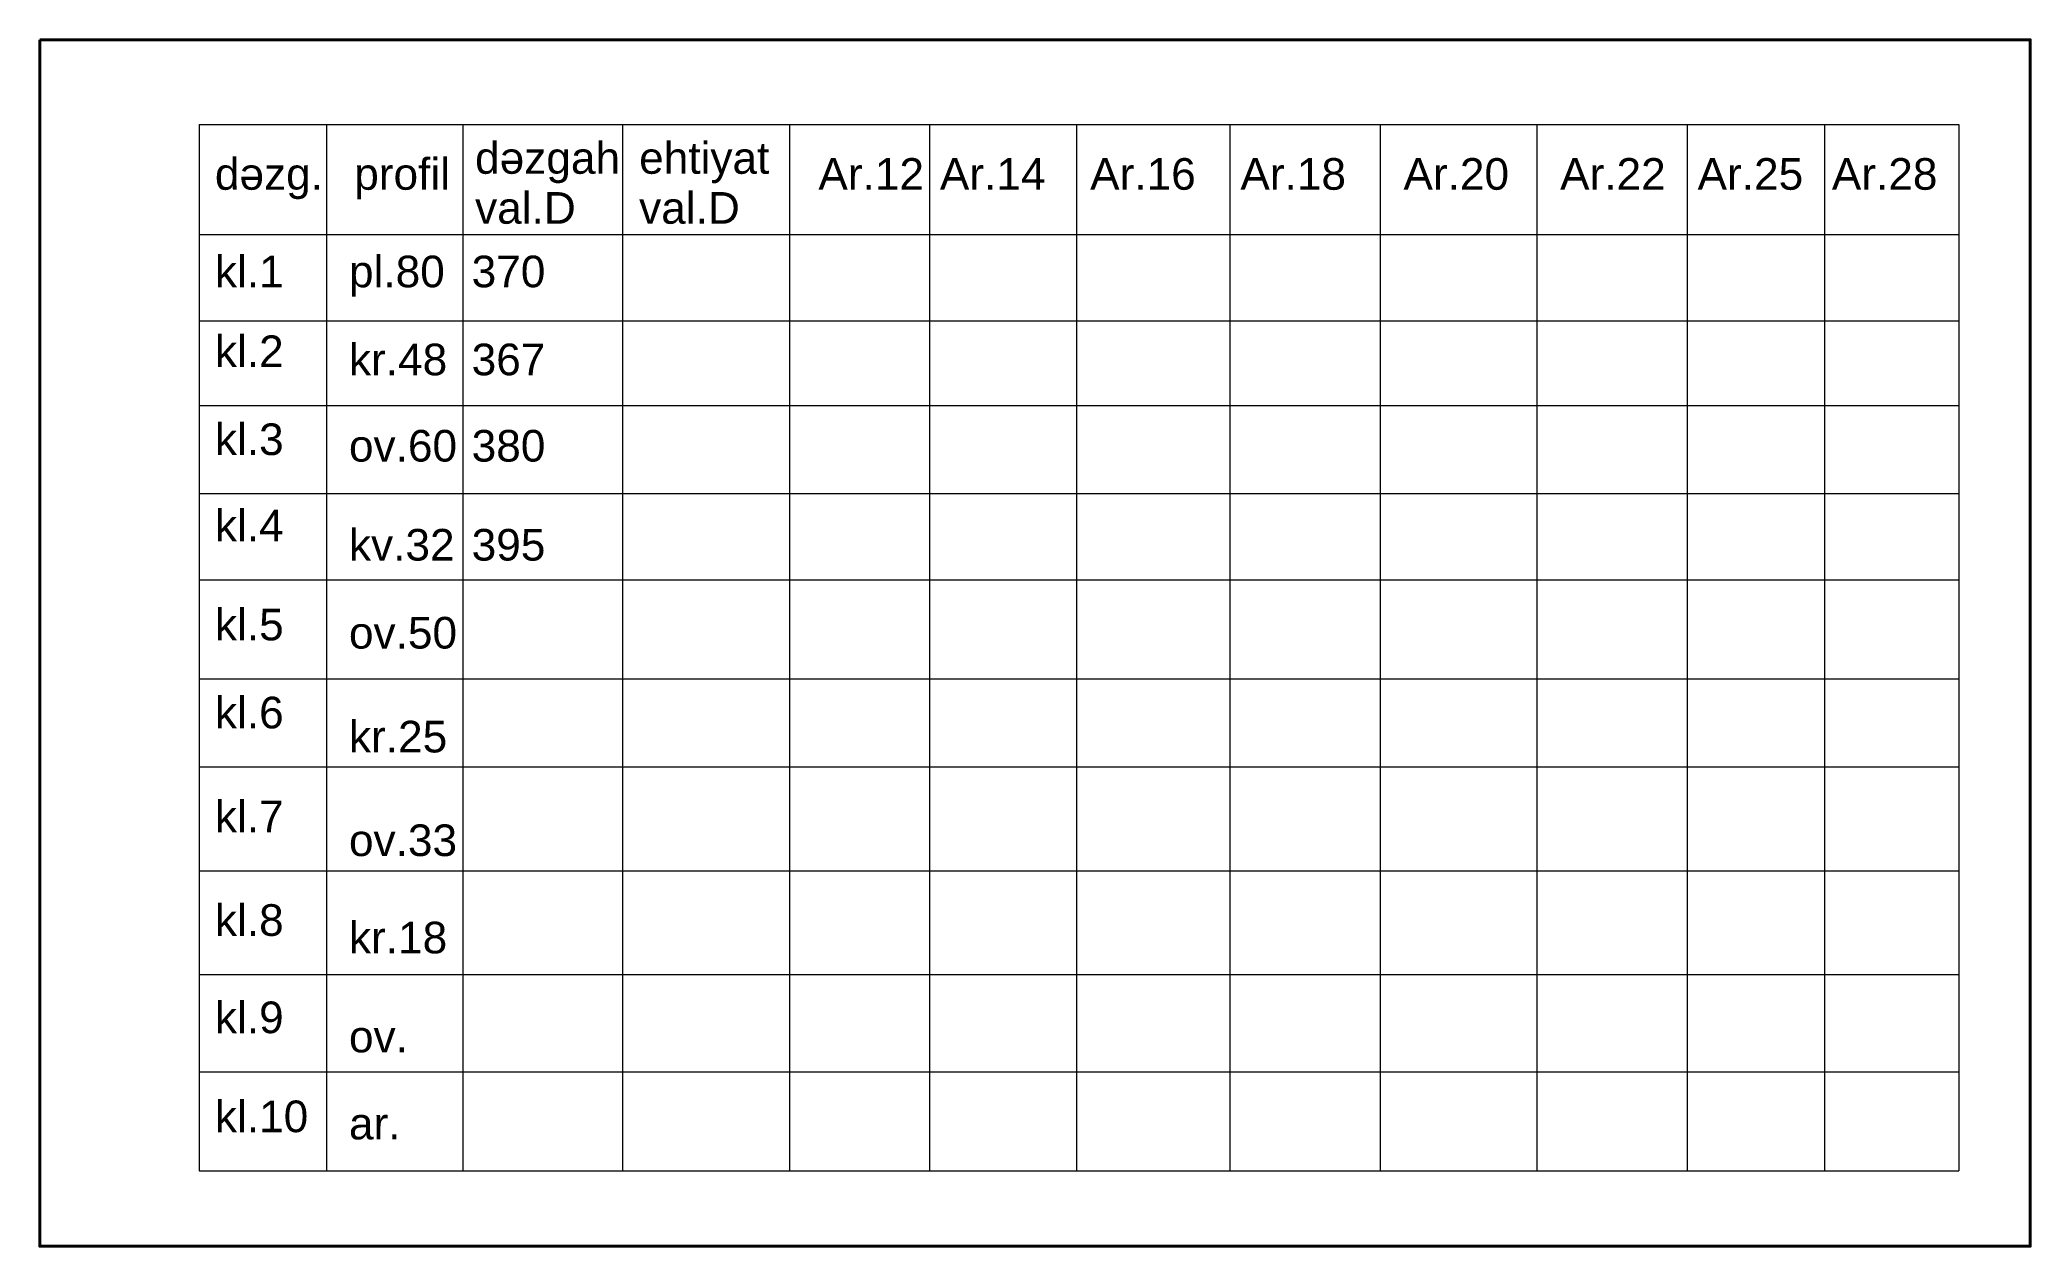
# Model space of a CAD drawing. Header units: millimetres. Extents: x 1526 to 31626, y -4643 to 9189.
# Drawn here: x 10638 to 11644, y -2613 to -2002 of the extents above; entities that cross this region are included whole.
import ezdxf

# ---------------------------------------------------------------- set-up
doc = ezdxf.new("R2010")
doc.units = ezdxf.units.MM
doc.layers.add('Quota', color=3, linetype='Continuous', lineweight=40)
doc.layers.add('тонкая', color=7, linetype='Continuous', lineweight=20)
doc.styles.add('s4v4', font='arial.ttf', dxfattribs={"height": 16})

msp = doc.modelspace()

# ---------------------------------------------------------------- texts
at = {"layer": 'тонкая', "style": 's4v4'}
for s, p in [('dəzg.', (10726.16935, -2078.34141)), ('profil', (10796.63103, -2078.34141)), ('dəzgah', (10857.74578, -2070.2528)), ('ehtiyat', (10940.70299, -2070.2528)), ('Ar.12', (11031.33937, -2078.34141)), ('Ar.14', (11092.7733, -2078.34141)), ('Ar.16', (11168.7574, -2078.34141)), ('Ar.18', (11244.74158, -2078.34141)), ('Ar.20', (11327.19238, -2078.34141)), ('Ar.22', (11406.40992, -2078.34141)), ('Ar.25', (11475.92731, -2078.34141)), ('Ar.28', (11543.82794, -2078.34141)), ('val.D', (10857.74578, -2095.52972)), ('val.D', (10940.70299, -2095.52972)), ('kl.1', (10726.16935, -2127.68342)), ('pl.80', (10793.95902, -2127.68342)), ('370', (10856.00382, -2127.68342)), ('kl.2', (10726.16935, -2168.05415)), ('kr.48', (10793.95902, -2172.19599)), ('367', (10856.00382, -2172.19599)), ('kl.3', (10726.16935, -2212.56672)), ('ov.60', (10793.95902, -2215.87407)), ('380', (10856.00382, -2215.87407)), ('kl.4', (10726.16935, -2256.24479)), ('kv.32', (10793.95902, -2265.96166)), ('395', (10856.00382, -2265.96166)), ('kl.5', (10726.16935, -2306.33238)), ('ov.50', (10793.95902, -2310.47423)), ('kl.6', (10726.16935, -2350.84496)), ('kr.25', (10793.95902, -2363.02993)), ('kl.7', (10726.16935, -2403.40066)), ('ov.33', (10793.95902, -2415.46116)), ('kl.8', (10726.16935, -2455.83189)), ('kr.18', (10793.95902, -2464.69633)), ('kl.9', (10726.16935, -2505.06706)), ('ov.', (10793.95902, -2514.78398)), ('kl.10', (10726.16935, -2555.1547)), ('ar.', (10793.95902, -2558.79266))]:
    msp.add_text(s, height=16, dxfattribs=at).set_placement(p)

# ---------------------------------------------------------------- linework, layer by layer
at = {"layer": 'Quota'}
msp.add_lwpolyline([(10637.63046, -2002.46878), (11644.13985, -2002.46878), (11644.13985, -2612.85439), (10637.63046, -2612.85439)], close=True, dxfattribs=at)
at = {"layer": 'тонкая'}
for p, q in [((10718.28248, -2045.31579), (10718.28248, -2574.64974)), ((10718.28248, -2045.31579), (11608.04599, -2045.31579)), ((10782.66146, -2045.31579), (10782.66146, -2574.64974)), ((10851.48435, -2045.31579), (10851.48435, -2574.64974)), ((10932.24733, -2045.31579), (10932.24733, -2574.64974)), ((11016.65672, -2045.31579), (11016.65672, -2574.64974)), ((11087.47395, -2045.31579), (11087.47395, -2574.64974)), ((11161.84137, -2045.31579), (11161.84137, -2574.64974)), ((11239.44214, -2045.31579), (11239.44214, -2574.64974)), ((11315.42633, -2045.31579), (11315.42633, -2574.64974)), ((11394.64377, -2045.31579), (11394.64377, -2574.64974)), ((11470.62787, -2045.31579), (11470.62787, -2574.64974)), ((11540.14527, -2045.31579), (11540.14527, -2574.64974)), ((11608.04599, -2045.31579), (11608.04599, -2574.64974)), ((10718.28248, -2101.04534), (11608.04599, -2101.04534)), ((10718.28248, -2144.67005), (11608.04599, -2144.67005)), ((10718.28248, -2187.54918), (11608.04599, -2187.54918)), ((10718.28248, -2232.06176), (11608.04599, -2232.06176)), ((10718.28248, -2275.73983), (11608.04599, -2275.73983)), ((10718.28248, -2325.82742), (11608.04599, -2325.82742)), ((10718.28248, -2370.34), (11608.04599, -2370.34)), ((10718.28248, -2422.8957), (11608.04599, -2422.8957)), ((10718.28248, -2475.32692), (11608.04599, -2475.32692)), ((10718.28248, -2524.56209), (11608.04599, -2524.56209)), ((10718.28248, -2574.64974), (11608.04599, -2574.64974))]:
    msp.add_line(p, q, dxfattribs=at)

msp.set_redraw_order([(e.dxf.handle, doc.entitydb.next_handle()) for e in msp.query("TEXT MTEXT ATTDEF DIMENSION ARC_DIMENSION")])  # texts and dimensions are drawn at this point

doc.saveas('drawing.dxf')
